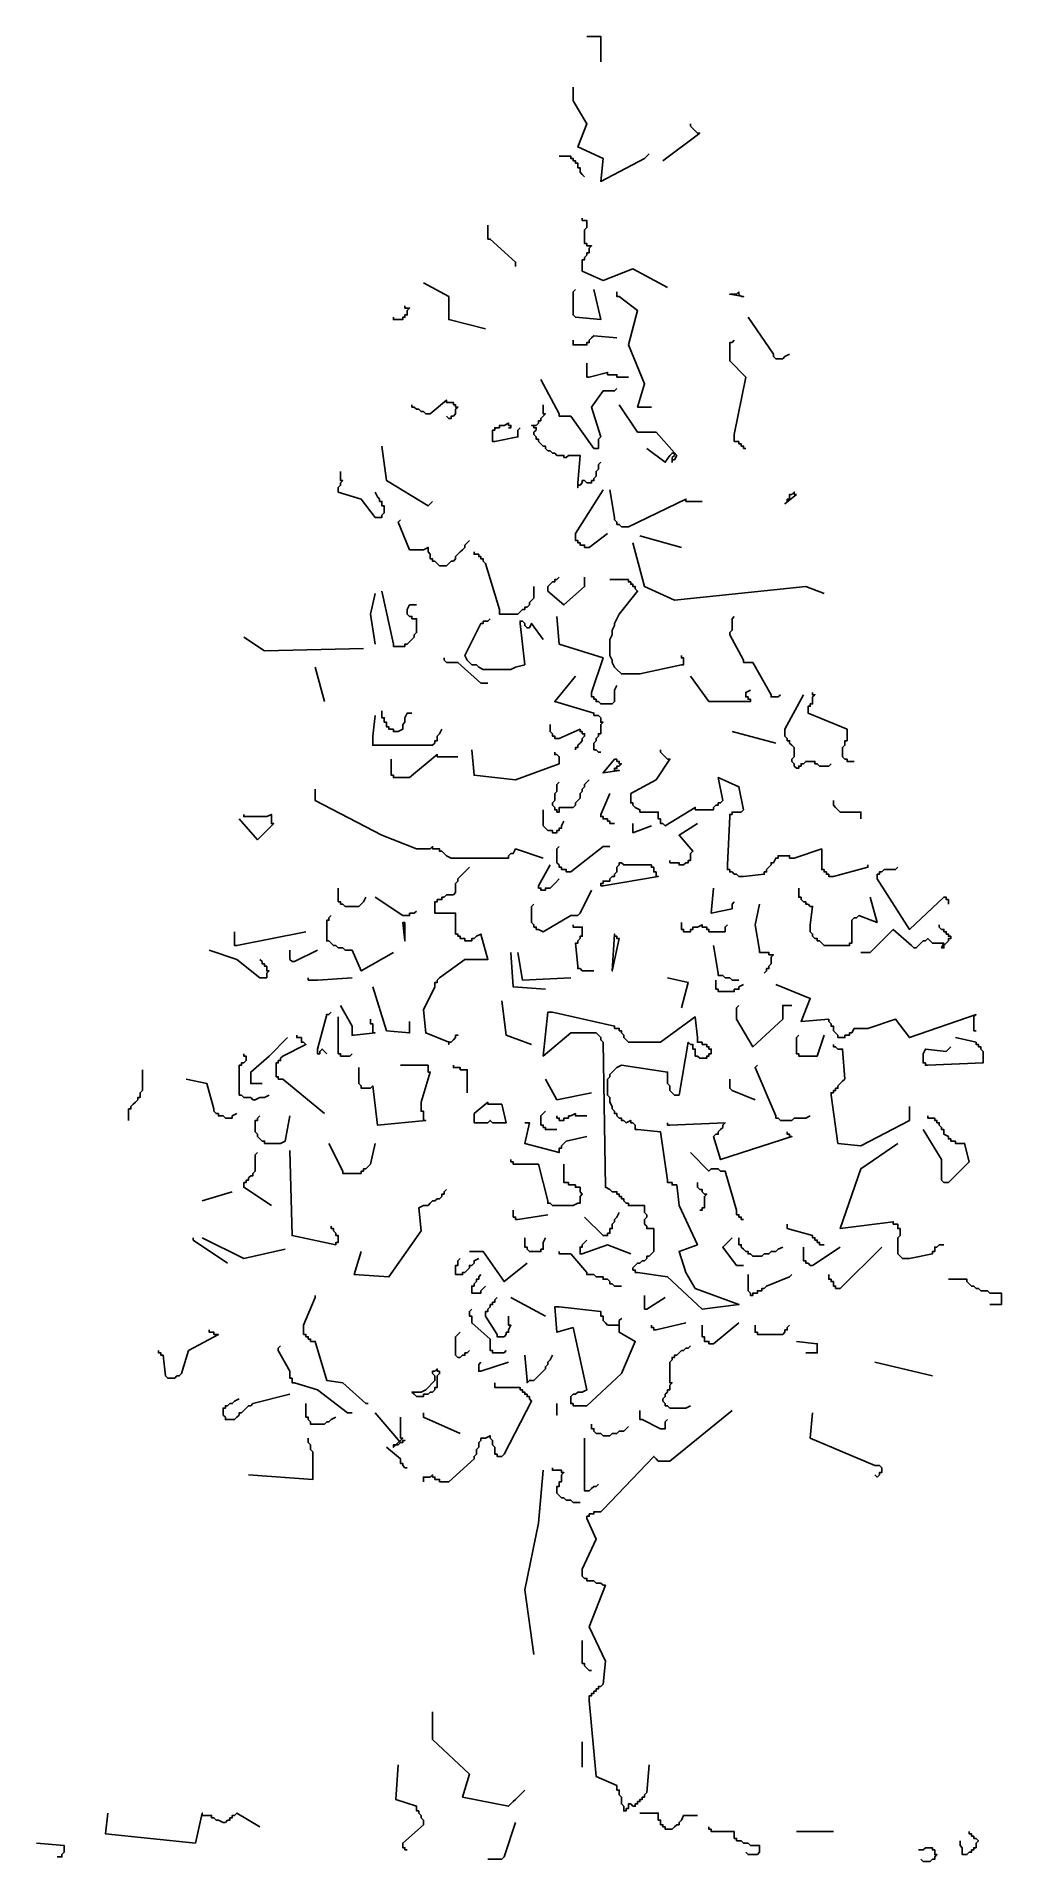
# Model space of a CAD drawing. Extents: x -19.8 to 22.1, y 0 to 79.3.
import ezdxf

# ---------------------------------------------------------------- set-up
doc = ezdxf.new("R2010")
doc.units = 0
doc.layers.get('0').update_dxf_attribs({"linetype": 'CONTINUOUS'})

msp = doc.modelspace()

# ---------------------------------------------------------------- linework, layer by layer
at = {"color": 0}
for points in [[(4.076, 79.316), (4.176, 79.316), (4.276, 79.316), (4.376, 79.316), (4.476, 79.316), (4.576, 79.316), (4.676, 79.316), (4.676, 78.216)], [(3.476, 77.116), (3.476, 77.016), (3.476, 76.916), (3.476, 76.816), (3.476, 76.716), (3.476, 76.616), (3.476, 76.516), (4.076, 75.516), (3.676, 74.516), (4.776, 74.016), (4.676, 73.016), (6.576, 74.016), (6.676, 74.116), (6.776, 74.216)], [(8.576, 75.516), (8.576, 75.416), (8.676, 75.316), (8.776, 75.216), (8.876, 75.116), (8.976, 75.116), (7.376, 73.916)], [(2.876, 74.116), (2.976, 74.116), (3.076, 74.116), (3.176, 74.116), (3.376, 74.116), (3.376, 74.016), (3.476, 74.016), (3.476, 73.916), (3.576, 73.916), (3.576, 73.816), (3.676, 73.816), (3.676, 73.716), (3.676, 73.616), (3.776, 73.616), (3.776, 73.516), (3.776, 73.416), (3.876, 73.316), (3.976, 73.216)], [(3.876, 71.416), (3.876, 71.316), (3.976, 71.316), (4.076, 71.316), (4.076, 71.216), (4.076, 71.116), (4.076, 71.016), (3.976, 70.916), (3.976, 70.816), (3.976, 70.716), (3.976, 70.616), (3.976, 70.516), (3.976, 70.416), (3.976, 70.316), (4.076, 70.316), (4.076, 70.216), (4.176, 70.216), (4.276, 70.216), (4.176, 70.116), (4.176, 70.016), (4.176, 69.916), (4.076, 69.916), (4.076, 69.816), (3.976, 69.716), (3.976, 69.616), (3.876, 69.616), (3.876, 69.516), (3.876, 69.416), (3.876, 69.316), (3.876, 69.216), (3.876, 69.116), (4.776, 68.716), (6.076, 69.216), (7.576, 68.416)], [(-0.224, 71.116), (-0.224, 71.016), (-0.224, 70.916), (-0.224, 70.816), (-0.224, 70.716), (-0.224, 70.616), (-0.224, 70.516), (-0.124, 70.516), (0.976, 69.516), (0.976, 69.416), (0.976, 69.316)], [(-3.024, 68.616), (-1.924, 68.016), (-1.924, 67.016), (-0.324, 66.616)], [(3.576, 68.316), (3.476, 68.216), (3.476, 68.116), (3.476, 68.016), (3.476, 67.916), (3.476, 67.816), (3.476, 67.716), (3.476, 67.616), (3.476, 67.516), (3.476, 67.416), (3.476, 67.316), (3.476, 67.216), (3.576, 67.116), (4.676, 67.016), (4.376, 68.316)], [(5.376, 68.216), (5.376, 68.116), (5.376, 68.016), (5.476, 68.016), (6.276, 67.416), (5.876, 65.916), (6.576, 64.216), (6.276, 63.216), (6.376, 63.216), (6.476, 63.216), (6.576, 63.216), (6.676, 63.216), (6.776, 63.216), (6.876, 63.216)], [(-3.824, 67.616), (-3.824, 67.516), (-3.724, 67.516), (-3.624, 67.516), (-3.724, 67.416), (-3.724, 67.316), (-3.724, 67.216), (-3.824, 67.216), (-3.824, 67.116), (-3.924, 67.116), (-3.924, 67.016), (-4.024, 67.016), (-4.124, 67.016), (-4.224, 67.016), (-4.324, 67.016), (-4.324, 67.116)], [(11.076, 67.116), (12.176, 65.516), (12.176, 65.416), (12.276, 65.316), (12.376, 65.316), (12.476, 65.316), (12.576, 65.316), (12.676, 65.416), (12.876, 65.516)], [(3.476, 66.116), (3.476, 66.016), (3.476, 65.916), (3.576, 65.916), (3.676, 65.916), (3.876, 65.916), (3.976, 65.916), (4.076, 65.916), (4.076, 66.016), (4.176, 66.016), (4.176, 66.116), (4.276, 66.216), (4.376, 66.316), (5.376, 66.216)], [(10.476, 66.116), (10.376, 66.016), (10.276, 66.016), (10.276, 65.916), (10.276, 65.816), (10.276, 65.716), (10.276, 65.616), (10.276, 65.516), (10.276, 65.416), (10.276, 65.316), (10.276, 65.216), (10.976, 64.516), (10.476, 62.016), (10.476, 61.916), (10.476, 61.816), (10.476, 61.716), (10.576, 61.716), (10.676, 61.716), (10.676, 61.616), (10.776, 61.616), (10.776, 61.516), (10.876, 61.516), (10.876, 61.416), (10.976, 61.416)], [(4.076, 65.116), (4.076, 65.016), (4.076, 64.916), (4.076, 64.816), (4.076, 64.716), (4.076, 64.616), (4.076, 64.516), (4.176, 64.516), (4.976, 64.716), (4.976, 64.616), (5.076, 64.616), (5.176, 64.616), (5.276, 64.616), (5.376, 64.616), (5.376, 64.516), (5.476, 64.516), (5.576, 64.516), (5.676, 64.516), (5.876, 64.516)], [(2.076, 64.416), (2.876, 62.916), (2.876, 62.816), (2.976, 62.816), (3.076, 62.816), (3.176, 62.816), (3.276, 62.816), (3.376, 62.816), (4.376, 61.416), (4.476, 61.416), (4.576, 61.416), (4.576, 61.516), (4.576, 61.616), (4.576, 61.716), (4.576, 61.816), (4.676, 61.916), (4.276, 63.216), (4.776, 63.916), (4.876, 63.916), (4.976, 63.916), (5.076, 63.916), (5.176, 63.916), (5.276, 63.916), (5.376, 64.016)], [(-3.524, 63.316), (-3.524, 63.216), (-3.424, 63.216), (-3.324, 63.116), (-3.224, 63.116), (-3.124, 63.016), (-3.024, 63.016), (-2.924, 62.916), (-2.724, 62.916), (-2.024, 63.516), (-2.024, 63.416), (-1.924, 63.416), (-1.824, 63.416), (-1.724, 63.416), (-1.724, 63.316), (-1.624, 63.316), (-1.624, 63.216), (-1.524, 63.216), (-1.624, 63.116), (-1.624, 63.016), (-1.624, 62.916), (-1.724, 62.816), (-1.824, 62.816), (-1.824, 62.716), (-1.924, 62.716), (-2.024, 62.816)], [(2.176, 63.316), (2.176, 63.216), (2.176, 63.116), (2.176, 63.016), (2.176, 62.916), (2.276, 62.916), (2.176, 62.816), (2.076, 62.716), (2.076, 62.616), (1.976, 62.616), (1.976, 62.516), (1.876, 62.416), (1.776, 62.416), (1.676, 62.416), (1.776, 62.416), (1.776, 62.316), (1.876, 62.316), (1.876, 62.216), (1.776, 62.116), (1.776, 62.016), (1.876, 61.916), (1.876, 61.816), (1.976, 61.816), (1.976, 61.716), (2.076, 61.616), (2.176, 61.516), (2.276, 61.516), (2.276, 61.416), (2.376, 61.316), (2.476, 61.316), (2.576, 61.216), (2.676, 61.216), (2.776, 61.116), (3.076, 61.116), (3.076, 61.016), (3.176, 61.016), (3.276, 61.116), (3.376, 61.116), (3.476, 61.116), (3.576, 61.116), (3.776, 61.116), (3.676, 59.916), (3.676, 59.816), (3.676, 59.716), (3.676, 59.816), (3.776, 59.816), (3.876, 59.916), (3.876, 60.016), (3.976, 60.016), (4.076, 59.916), (4.176, 59.916), (4.276, 59.916), (4.276, 60.016), (4.376, 60.016), (4.376, 60.116), (4.476, 60.216), (4.476, 60.316), (4.476, 60.416), (4.576, 60.516), (4.576, 60.616), (4.576, 60.716), (4.676, 60.816)], [(5.476, 63.316), (6.276, 62.116), (6.376, 62.116), (6.476, 62.116), (6.576, 62.116), (6.676, 62.116), (6.776, 62.116), (6.876, 62.116), (7.076, 62.116), (7.976, 61.116), (7.876, 60.916), (7.776, 60.916), (7.776, 60.816), (7.776, 60.916), (7.776, 61.016), (7.876, 61.116), (7.876, 61.216), (7.776, 61.216), (7.676, 61.116), (7.476, 60.816), (6.676, 61.416)], [(1.176, 62.316), (1.076, 62.216), (1.076, 62.116), (1.076, 62.016), (1.076, 61.916), (0.076, 61.716), (-0.024, 61.716), (-0.024, 61.816), (-0.024, 61.916), (-0.024, 62.016), (-0.024, 62.116), (-0.024, 62.216), (0.076, 62.216), (0.076, 62.316), (0.176, 62.316), (0.276, 62.316), (0.276, 62.416), (0.376, 62.416), (0.476, 62.416), (0.676, 62.516), (0.676, 62.416), (0.776, 62.416), (0.776, 62.316), (0.676, 62.316)], [(-4.824, 61.516), (-4.624, 60.016), (-2.824, 58.916), (-2.724, 59.016), (-2.624, 59.116)], [(-6.624, 60.416), (-6.624, 60.316), (-6.624, 60.216), (-6.624, 60.116), (-6.624, 60.016), (-6.524, 60.016), (-6.624, 59.916), (-6.624, 59.816), (-6.724, 59.716), (-6.724, 59.616), (-6.724, 59.516), (-5.724, 59.216), (-5.124, 58.416), (-5.024, 58.416), (-4.924, 58.416), (-4.824, 58.416), (-4.824, 58.516), (-4.724, 58.616), (-4.724, 58.716), (-4.724, 58.816), (-4.724, 58.916), (-4.824, 58.916), (-4.824, 59.016), (-4.824, 59.116), (-4.924, 59.116), (-4.924, 59.216), (-5.024, 59.316), (-5.124, 59.516)], [(4.776, 59.616), (3.576, 57.716), (3.576, 57.616), (3.576, 57.516), (3.576, 57.416), (3.676, 57.416), (3.676, 57.316), (3.776, 57.316), (3.776, 57.216), (3.876, 57.216), (3.976, 57.216), (3.976, 57.116), (4.176, 57.116), (4.976, 57.716)], [(5.076, 59.616), (5.276, 58.416), (5.276, 58.316), (5.376, 58.216), (5.376, 58.116), (5.476, 58.116), (5.576, 58.016), (5.676, 58.016), (5.876, 58.016), (8.376, 59.216), (8.376, 59.116), (8.476, 59.116), (8.576, 59.116), (8.676, 59.116), (8.776, 59.116), (8.876, 59.116), (9.076, 59.116)], [(-4.024, 58.316), (-4.124, 58.216), (-3.624, 57.016), (-3.524, 57.016), (-3.424, 57.016), (-3.324, 57.016), (-3.224, 57.016), (-3.124, 57.016), (-3.024, 57.016), (-2.824, 57.116), (-2.824, 57.016), (-2.824, 56.916), (-2.724, 56.816), (-2.724, 56.716), (-2.724, 56.616), (-2.624, 56.616), (-2.624, 56.516), (-2.524, 56.516), (-2.424, 56.416), (-2.324, 56.316), (-2.224, 56.316), (-2.124, 56.316), (-2.024, 56.316), (-1.924, 56.416), (-1.824, 56.516), (-1.724, 56.516), (-1.624, 56.616), (-1.624, 56.716), (-1.524, 56.816), (-1.424, 56.916), (-1.324, 57.016), (-1.224, 57.116), (-1.224, 57.216), (-1.024, 57.416)], [(6.076, 57.316), (6.576, 55.416), (7.876, 54.816), (13.576, 55.416), (14.376, 55.116)], [(6.376, 57.616), (8.176, 57.116)], [(-0.824, 56.916), (-0.824, 56.816), (-0.724, 56.816), (-0.624, 56.816), (-0.624, 56.716), (-0.524, 56.716), (-0.524, 56.616), (-0.424, 56.616), (-0.424, 56.516), (-0.324, 56.416), (0.276, 54.416), (0.276, 54.316), (0.276, 54.216), (0.376, 54.216), (0.476, 54.216), (0.676, 54.216), (0.776, 54.216), (0.876, 54.216), (0.976, 54.216), (1.076, 54.216), (1.176, 54.316), (1.276, 54.416), (1.376, 54.416), (1.376, 54.516), (1.476, 54.516), (1.576, 54.616), (1.576, 54.716), (1.776, 54.916), (1.776, 55.016), (1.776, 55.116), (1.776, 55.216), (1.776, 55.316), (1.776, 55.416)], [(2.876, 55.816), (2.776, 55.716), (2.676, 55.716), (2.676, 55.616), (2.576, 55.616), (2.476, 55.516), (2.376, 55.416), (2.376, 55.316), (2.376, 55.216), (3.076, 54.616), (3.976, 55.416), (3.976, 55.516), (3.976, 55.616), (3.976, 55.716), (3.976, 55.816)], [(5.076, 55.716), (5.176, 55.716), (5.276, 55.716), (5.376, 55.716), (5.476, 55.716), (5.576, 55.716), (5.676, 55.716), (5.876, 55.716), (5.876, 55.616), (5.976, 55.616), (5.976, 55.516), (6.076, 55.516), (6.076, 55.416), (6.176, 55.416), (6.176, 55.316), (6.276, 55.216), (5.476, 54.216), (5.376, 54.016), (5.276, 53.816), (5.276, 53.716), (5.176, 53.516), (5.176, 53.316), (5.076, 53.116), (5.076, 52.916), (5.076, 52.716), (5.076, 52.616), (5.076, 52.416), (5.176, 52.216), (5.176, 52.116), (5.276, 51.916), (5.376, 51.816), (5.576, 51.616), (6.376, 51.616), (8.176, 52.016), (8.276, 52.016), (8.276, 52.116), (8.276, 52.216), (8.276, 52.316), (8.176, 52.316), (8.176, 52.416)], [(-5.124, 55.116), (-5.324, 54.216), (-5.124, 52.916)], [(-4.824, 55.216), (-4.324, 52.916), (-4.324, 52.816), (-4.224, 52.816), (-4.124, 52.816), (-4.024, 52.816), (-3.924, 52.816), (-3.824, 52.816), (-3.824, 52.916), (-3.724, 52.916), (-3.624, 53.016), (-3.524, 53.116), (-3.424, 53.216), (-3.424, 53.316), (-3.324, 53.416), (-3.324, 53.516), (-3.324, 53.616), (-3.324, 53.716), (-3.324, 54.016), (-3.424, 54.016), (-3.524, 54.016), (-3.524, 54.116), (-3.624, 54.116), (-3.724, 54.216), (-3.724, 54.316), (-3.724, 54.416), (-3.624, 54.616), (-3.524, 54.616), (-3.424, 54.616), (-3.324, 54.616)], [(-0.124, 54.016), (-0.224, 53.916), (-0.324, 53.916), (-0.424, 53.916), (-0.424, 53.816), (-0.524, 53.816), (-1.224, 52.416), (-1.124, 52.216), (-1.024, 52.116), (-0.924, 52.016), (-0.724, 52.016), (-0.624, 51.916), (-0.424, 51.816), (-0.324, 51.816), (-0.124, 51.816), (0.076, 51.816), (0.176, 51.816), (0.376, 51.816), (0.576, 51.816), (0.776, 51.816), (0.976, 51.916), (1.376, 52.016), (1.176, 53.816), (1.176, 53.916), (1.276, 53.916), (1.376, 53.816), (1.376, 53.716), (1.476, 53.616), (1.576, 53.616), (1.676, 53.816), (2.176, 53.116)], [(2.776, 54.116), (2.876, 52.916), (4.776, 52.316), (4.276, 50.816), (4.276, 50.716), (4.276, 50.616), (4.376, 50.616), (4.376, 50.516), (4.476, 50.516), (4.476, 50.416), (4.576, 50.416), (4.676, 50.316), (4.776, 50.316), (4.876, 50.316), (4.976, 50.316), (5.076, 50.316), (5.176, 50.316), (5.276, 50.416), (5.276, 50.516), (5.276, 50.616), (5.276, 50.716), (5.276, 50.816), (5.276, 50.916), (5.376, 51.116)], [(10.476, 54.116), (10.376, 54.016), (10.376, 53.916), (10.376, 53.816), (10.376, 53.716), (10.376, 53.616), (10.376, 53.516), (10.276, 53.416), (10.276, 53.316), (10.876, 52.216), (10.876, 52.116), (10.976, 52.116), (11.076, 52.116), (11.176, 52.116), (11.276, 52.116), (12.076, 50.716), (12.076, 50.616), (12.176, 50.616), (12.276, 50.616), (12.376, 50.616), (12.476, 50.716)], [(-10.824, 53.216), (-9.924, 52.616), (-5.624, 52.716)], [(-7.724, 51.916), (-7.324, 50.416)], [(-2.124, 52.316), (-2.124, 52.216), (-2.024, 52.116), (-1.924, 52.116), (-1.824, 52.116), (-1.724, 52.116), (-1.624, 52.116), (-1.524, 52.116), (-0.524, 51.216), (-0.424, 51.216), (-0.324, 51.216), (-0.224, 51.216)], [(3.576, 51.516), (2.676, 50.416), (4.376, 49.916), (4.376, 49.816), (4.476, 49.816), (4.576, 49.816), (4.676, 49.716), (4.676, 49.616), (4.676, 49.516), (4.776, 49.516), (4.676, 49.416), (4.676, 49.316), (4.676, 49.216), (4.676, 49.116), (4.676, 49.016), (4.576, 49.016), (4.576, 48.916), (4.476, 48.816), (4.476, 48.716), (4.376, 48.616), (4.376, 48.516), (4.376, 48.416), (4.376, 48.316), (4.476, 48.316), (4.576, 48.216), (4.676, 48.216)], [(8.576, 51.516), (9.376, 50.416), (11.076, 50.416), (11.176, 50.416), (11.176, 50.516), (11.076, 50.516), (11.076, 50.616), (10.976, 50.616), (10.976, 50.716), (10.976, 50.816), (11.176, 50.916)], [(13.876, 50.816), (13.876, 50.716), (13.976, 50.716), (13.876, 50.616), (13.876, 50.516), (13.876, 50.416), (13.876, 50.316), (13.776, 50.316), (13.776, 50.216), (13.676, 50.216), (13.676, 50.116), (13.676, 50.016), (13.676, 49.916), (15.376, 49.216), (15.376, 49.116), (15.376, 49.016), (15.376, 48.916), (15.376, 48.816), (15.376, 48.716), (15.276, 48.716), (15.276, 48.616), (15.276, 48.516), (15.176, 48.416), (15.176, 48.316), (15.176, 48.216), (15.176, 48.116), (15.176, 48.016), (15.276, 47.916), (15.376, 47.916), (15.376, 47.816), (15.476, 47.816), (15.676, 47.816)], [(-4.824, 50.016), (-4.824, 49.916), (-4.824, 49.816), (-4.824, 49.716), (-4.724, 49.716), (-4.724, 49.616), (-4.724, 49.516), (-4.624, 49.516), (-4.624, 49.416), (-4.624, 49.316), (-4.524, 49.316), (-4.524, 49.216), (-4.424, 49.216), (-4.324, 49.216), (-4.324, 49.116), (-4.224, 49.116), (-4.124, 49.116), (-3.924, 49.216), (-3.924, 49.316), (-3.924, 49.416), (-3.824, 49.516), (-3.824, 49.616), (-3.824, 49.716), (-3.724, 49.916), (-3.624, 49.916), (-3.524, 49.916)], [(13.476, 50.716), (12.676, 49.216), (12.676, 49.116), (12.676, 49.016), (12.676, 48.916), (12.776, 48.816), (12.776, 48.716), (12.876, 48.716), (12.876, 48.616), (12.976, 48.516), (13.076, 48.416), (13.076, 48.316), (13.076, 48.216), (13.076, 48.116), (13.076, 48.016), (12.976, 47.916), (12.976, 47.816), (13.076, 47.716), (13.076, 47.616), (13.176, 47.516), (13.276, 47.516), (13.276, 47.616), (13.376, 47.616), (13.376, 47.716), (13.476, 47.716), (13.576, 47.816), (13.676, 47.816), (13.776, 47.816), (13.876, 47.816), (13.976, 47.816), (13.976, 47.716), (14.076, 47.716), (14.176, 47.616), (14.376, 47.616), (14.476, 47.616), (14.576, 47.616), (14.676, 47.716)], [(-5.124, 49.816), (-5.224, 48.916), (-5.224, 48.816), (-5.224, 48.716), (-5.224, 48.616), (-5.224, 48.516), (-5.124, 48.516), (-2.624, 48.516), (-2.524, 48.616), (-2.524, 48.716), (-2.424, 48.716), (-2.424, 48.816), (-2.424, 48.916), (-2.324, 49.016), (-2.224, 49.216)], [(2.476, 49.416), (2.476, 49.316), (2.476, 49.216), (2.476, 49.116), (2.576, 49.016), (2.576, 48.916), (2.676, 48.916), (2.676, 48.816), (2.876, 48.816), (3.776, 49.216), (3.776, 49.116), (3.876, 49.116), (3.876, 49.016), (3.976, 49.016), (3.976, 48.916), (3.876, 48.816), (3.876, 48.716), (3.776, 48.616), (3.676, 48.516), (3.676, 48.416), (3.576, 48.416), (3.576, 48.316)], [(10.376, 49.116), (12.276, 48.616)], [(-4.424, 47.916), (-4.424, 47.816), (-4.424, 47.716), (-4.424, 47.616), (-4.424, 47.516), (-4.424, 47.416), (-4.424, 47.316), (-4.424, 47.216), (-4.324, 47.216), (-4.324, 47.116), (-4.224, 47.116), (-4.024, 47.116), (-3.924, 47.116), (-3.824, 47.116), (-3.724, 47.116), (-3.624, 47.116), (-2.424, 48.116), (-2.424, 48.016), (-2.324, 48.016), (-2.224, 48.016), (-2.124, 48.016), (-2.024, 48.016), (-1.924, 48.016), (-1.824, 48.016), (-1.724, 48.016), (-1.524, 48.016)], [(-0.924, 48.316), (-0.824, 47.216), (0.976, 47.016), (2.876, 47.716), (2.876, 47.816), (2.876, 47.916), (2.876, 48.016), (2.776, 48.116), (2.676, 48.116), (2.676, 48.216)], [(7.276, 48.316), (7.276, 48.216), (7.376, 48.116), (7.476, 48.016), (7.576, 47.916), (7.676, 47.916), (7.076, 47.016), (5.976, 46.416), (5.976, 46.316), (5.976, 46.216), (5.976, 46.116), (5.976, 46.016), (6.076, 46.016), (6.076, 45.916), (6.176, 45.816), (6.376, 45.716), (6.376, 45.616), (6.476, 45.616), (6.576, 45.616), (6.676, 45.616), (6.776, 45.616), (6.876, 45.616), (6.976, 45.616), (7.176, 45.616), (7.176, 45.516), (7.176, 45.416), (7.176, 45.316), (7.276, 45.316), (7.276, 45.216), (7.276, 45.116), (7.376, 45.116), (7.476, 45.016), (8.776, 45.816), (8.776, 45.716), (8.876, 45.716), (8.976, 45.716), (9.076, 45.716), (9.176, 45.716), (9.276, 45.716), (9.376, 45.716), (9.576, 45.716), (9.576, 45.816), (9.676, 45.916), (9.776, 45.916), (9.776, 46.016), (9.876, 46.016), (9.976, 46.116), (9.776, 47.116), (10.676, 46.716), (10.876, 45.716), (10.776, 45.616), (10.676, 45.616), (10.576, 45.616), (10.476, 45.616), (10.376, 45.616), (10.376, 45.516), (10.276, 45.516), (10.276, 45.416), (10.176, 43.316), (10.176, 43.216), (10.176, 43.116), (10.276, 43.116), (10.276, 43.016), (10.376, 43.016), (10.476, 42.916), (10.576, 42.916), (10.676, 42.816), (10.876, 42.816), (11.776, 42.916), (11.776, 43.016), (11.876, 43.016), (11.876, 43.116), (11.976, 43.216), (12.076, 43.316), (12.076, 43.416), (12.176, 43.416), (12.276, 43.616), (12.376, 43.616), (12.376, 43.716), (12.476, 43.716), (12.576, 43.716), (12.676, 43.716), (12.776, 43.716), (12.876, 43.716), (12.876, 43.616), (12.976, 43.616), (13.076, 43.616), (14.276, 44.016), (14.276, 43.216), (14.276, 43.116), (14.376, 43.116), (14.376, 43.016), (14.476, 43.016), (14.476, 42.916), (14.576, 42.916), (14.576, 42.816), (14.676, 42.816), (14.776, 42.816), (16.276, 43.216), (16.276, 43.316)], [(2.876, 46.916), (2.776, 46.816), (2.776, 46.716), (2.776, 46.616), (2.776, 46.516), (2.676, 46.416), (2.676, 46.316), (2.676, 46.216), (2.676, 46.116), (2.576, 46.016), (2.576, 45.916), (2.676, 45.816), (2.676, 45.716), (2.776, 45.716), (2.776, 45.616), (2.876, 45.616), (2.876, 45.816), (2.976, 45.816), (3.076, 45.816), (3.176, 45.816), (3.376, 45.816), (3.476, 45.816), (3.576, 45.916), (3.576, 46.016), (3.676, 46.116), (3.776, 46.216), (3.776, 46.316), (3.776, 46.416), (3.876, 46.516), (3.876, 46.616), (3.976, 46.716), (3.976, 46.816), (4.176, 47.016)], [(-7.724, 46.616), (-7.724, 46.516), (-7.724, 46.416), (-7.724, 46.316), (-7.724, 46.216), (-7.724, 46.116), (-4.824, 44.616), (-3.324, 44.016), (-3.224, 44.016), (-3.124, 44.016), (-3.024, 44.016), (-2.924, 44.016), (-2.824, 44.016), (-2.724, 44.016), (-2.624, 44.116), (-2.624, 44.016), (-2.524, 44.016), (-2.424, 44.016), (-2.324, 44.016), (-2.324, 43.916), (-2.224, 43.916), (-2.124, 43.816), (-2.024, 43.716), (-1.824, 43.616), (0.376, 43.616), (0.476, 43.616), (0.576, 43.616), (0.676, 43.616), (0.676, 43.716), (0.776, 43.816), (0.876, 43.816), (0.976, 44.016), (2.176, 43.616)], [(5.076, 46.416), (4.676, 45.516), (4.676, 45.416), (4.776, 45.416), (4.776, 45.316), (4.876, 45.316), (4.976, 45.316), (4.976, 45.216), (5.076, 45.216), (5.076, 45.116), (5.176, 45.116), (5.276, 45.116)], [(14.776, 46.116), (14.776, 46.016), (14.776, 45.916), (14.876, 45.816), (14.976, 45.716), (15.076, 45.616), (15.276, 45.616), (15.376, 45.616), (15.476, 45.616), (15.576, 45.616), (15.676, 45.616), (15.776, 45.616), (15.876, 45.616), (15.976, 45.616), (15.976, 45.516), (15.976, 45.416), (15.976, 45.316)], [(-10.824, 45.516), (-10.824, 45.416), (-10.724, 45.416), (-10.624, 45.416), (-10.524, 45.416), (-10.324, 45.416), (-10.224, 45.416), (-10.124, 45.416), (-10.024, 45.416), (-9.924, 45.416), (-9.824, 45.416), (-9.624, 45.516), (-9.624, 45.416), (-9.624, 45.316), (-9.624, 45.216), (-9.624, 45.116), (-9.524, 45.116), (-10.224, 44.416), (-11.024, 45.316)], [(2.176, 45.716), (2.176, 45.616), (2.176, 45.516), (2.176, 45.416), (2.176, 45.316), (2.176, 45.216), (2.176, 45.116), (2.176, 45.016), (2.276, 44.916), (2.376, 44.816), (2.576, 44.816), (2.576, 44.716), (2.676, 44.716), (2.776, 44.716), (2.776, 44.816), (2.876, 44.816), (2.876, 44.916), (2.976, 44.916), (2.976, 45.016), (3.076, 45.216)], [(6.076, 45.116), (6.076, 45.016), (6.076, 44.916), (6.076, 44.816), (6.076, 44.716), (6.876, 45.016)], [(8.876, 45.116), (8.076, 44.616), (8.676, 43.916), (8.576, 43.816), (8.576, 43.716), (8.576, 43.616), (8.576, 43.516), (8.476, 43.516), (8.476, 43.416), (8.376, 43.416), (8.276, 43.316), (8.176, 43.316), (8.076, 43.316), (8.076, 43.416), (7.976, 43.416), (7.876, 43.416), (7.776, 43.416), (7.676, 43.416), (7.676, 43.516)], [(2.876, 44.116), (2.776, 44.016), (2.776, 43.916), (2.776, 43.816), (2.776, 43.716), (2.776, 43.616), (2.776, 43.516), (2.776, 43.416), (2.876, 43.316), (2.876, 43.216), (2.976, 43.216), (2.976, 43.116), (3.076, 43.116), (3.176, 43.116), (3.176, 43.016), (3.376, 43.016), (4.776, 44.116), (4.876, 44.116), (4.976, 44.116), (5.076, 44.116)], [(-1.024, 43.216), (-1.124, 43.116), (-1.224, 43.016), (-1.324, 42.916), (-1.424, 42.816), (-1.524, 42.716), (-1.524, 42.616), (-1.624, 42.516), (-1.624, 42.416), (-1.624, 42.316), (-1.624, 42.116), (-1.724, 42.016), (-1.824, 42.016), (-1.924, 42.016), (-2.024, 42.016), (-2.124, 41.916), (-2.224, 41.916), (-2.224, 41.816), (-2.324, 41.816), (-2.424, 41.816), (-2.424, 41.716), (-2.524, 41.716), (-2.524, 41.616), (-2.524, 41.516), (-2.524, 41.416), (-2.524, 41.316), (-2.524, 41.216), (-2.424, 41.216), (-2.324, 41.216), (-2.224, 41.216), (-2.124, 41.216), (-2.024, 41.216), (-1.924, 41.216), (-1.824, 41.216), (-1.624, 41.216), (-1.624, 41.116), (-1.624, 41.016), (-1.624, 40.916), (-1.624, 40.816), (-1.624, 40.716), (-1.624, 40.616), (-1.624, 40.516), (-1.624, 40.416), (-1.624, 40.316), (-1.524, 40.316), (-1.524, 40.216), (-1.424, 40.216), (-1.424, 40.116), (-1.324, 40.116), (-1.224, 40.116), (-1.224, 40.016), (-1.124, 40.016), (-1.024, 40.016), (-0.924, 40.016), (-0.924, 40.116), (-0.824, 40.116), (-0.724, 40.216), (-0.524, 40.316), (-0.224, 39.216), (-1.224, 39.216), (-2.324, 38.416), (-2.424, 38.316), (-2.424, 38.216), (-2.524, 38.216), (-2.524, 38.116), (-2.524, 38.016), (-3.024, 37.016), (-2.924, 36.016), (-1.924, 35.616), (-1.924, 35.516), (-1.924, 35.616), (-1.824, 35.616), (-1.724, 35.716), (-1.624, 35.816), (-1.624, 35.916), (-1.524, 35.916), (-1.624, 35.916)], [(2.476, 43.316), (1.976, 42.416), (1.976, 42.316), (2.076, 42.316), (2.076, 42.216), (2.176, 42.216), (2.276, 42.216), (2.276, 42.316), (2.376, 42.316), (2.476, 42.316), (2.576, 42.416), (2.676, 42.516), (2.876, 42.716)], [(17.576, 43.216), (17.476, 43.116), (17.376, 43.116), (17.276, 43.116), (17.176, 43.116), (17.076, 43.116), (16.976, 43.116), (16.876, 43.016), (16.776, 43.016), (16.776, 42.916), (16.676, 42.916), (16.676, 42.816), (16.676, 42.716), (18.076, 40.516), (19.576, 41.916), (19.676, 41.916), (19.676, 41.816), (19.776, 41.816), (19.776, 41.716), (19.776, 41.616)], [(-6.724, 42.316), (-6.724, 42.216), (-6.724, 42.116), (-6.724, 42.016), (-6.724, 41.916), (-6.724, 41.816), (-6.724, 41.716), (-6.624, 41.716), (-6.624, 41.616), (-6.524, 41.616), (-6.424, 41.516), (-6.324, 41.516), (-6.224, 41.516), (-6.124, 41.516), (-6.024, 41.516), (-5.924, 41.516), (-5.824, 41.516), (-5.724, 41.616), (-5.624, 41.716), (-5.524, 41.916)], [(1.776, 41.616), (1.676, 41.516), (1.676, 41.416), (1.676, 41.316), (1.676, 41.216), (1.676, 41.116), (1.676, 41.016), (1.676, 40.916), (1.676, 40.816), (1.776, 40.716), (1.776, 40.616), (1.876, 40.616), (1.876, 40.516), (1.976, 40.516), (2.176, 40.416), (3.376, 41.116), (3.476, 41.116), (3.576, 41.116), (3.676, 41.116), (3.776, 41.216), (4.276, 42.216)], [(9.576, 42.316), (9.476, 41.216), (10.376, 41.416), (10.376, 41.516), (10.376, 41.616), (10.476, 41.716)], [(13.276, 42.316), (13.276, 42.216), (13.276, 42.116), (13.276, 42.016), (13.276, 41.916), (13.376, 41.916), (13.376, 41.816), (13.476, 41.716), (13.576, 41.716), (13.576, 41.616), (13.676, 41.616), (13.776, 41.516), (13.876, 41.516), (13.776, 40.716), (13.776, 40.616), (13.776, 40.516), (13.776, 40.416), (13.876, 40.316), (13.876, 40.216), (13.976, 40.116), (14.076, 40.116), (14.076, 40.016), (14.176, 40.016), (14.276, 39.916), (14.376, 39.816), (14.576, 39.816), (14.676, 39.816), (14.776, 39.816), (14.876, 39.816), (14.976, 39.816), (15.076, 39.816), (15.176, 39.816), (15.276, 39.816), (15.376, 39.816), (15.476, 39.816), (15.476, 39.916), (15.576, 39.916), (15.576, 40.016), (15.576, 40.116), (15.576, 40.216), (15.576, 40.316), (15.576, 40.416), (15.576, 40.516), (15.576, 40.716), (15.576, 40.816), (15.576, 40.916), (15.676, 41.016), (15.776, 41.016), (15.876, 41.116), (16.676, 40.816), (16.376, 41.916)], [(-5.124, 41.916), (-3.924, 41.116), (-3.824, 41.116), (-3.724, 41.116), (-3.624, 41.116), (-3.624, 41.216), (-3.524, 41.216), (-3.424, 41.216), (-3.324, 41.316)], [(11.576, 41.616), (11.376, 40.716), (11.576, 39.616), (11.576, 39.516), (11.676, 39.516), (11.776, 39.516), (11.876, 39.516), (11.976, 39.516), (11.976, 39.416), (12.076, 39.416), (12.176, 39.416), (12.076, 39.316), (12.076, 39.216), (12.076, 39.116), (12.076, 39.016), (11.976, 38.916), (11.976, 38.816), (11.876, 38.816), (11.876, 38.716), (11.776, 38.616)], [(-7.024, 41.116), (-7.124, 41.016), (-7.124, 40.916), (-7.224, 40.916), (-7.224, 40.816), (-7.224, 40.716), (-7.224, 40.616), (-7.224, 40.516), (-7.224, 40.416), (-7.224, 40.316), (-7.224, 40.216), (-7.224, 40.116), (-7.224, 40.016), (-7.124, 40.016), (-7.024, 39.916), (-6.924, 39.816), (-6.824, 39.816), (-6.724, 39.716), (-6.624, 39.716), (-6.524, 39.716), (-6.424, 39.616), (-6.324, 39.616), (-6.124, 39.616), (-5.724, 38.716), (-4.324, 39.516)], [(3.476, 40.716), (3.476, 40.616), (3.576, 40.616), (3.676, 40.616), (3.776, 40.616), (3.876, 40.616), (3.876, 40.516), (3.876, 40.416), (3.876, 40.316), (3.876, 40.216), (3.776, 40.216), (3.776, 40.116), (3.676, 40.016), (3.676, 39.916), (3.576, 39.916), (3.676, 38.916), (3.676, 38.816), (3.776, 38.816), (3.876, 38.716), (3.976, 38.716), (4.076, 38.716), (4.176, 38.716), (4.376, 38.716)], [(8.176, 40.816), (8.176, 40.716), (8.176, 40.616), (8.176, 40.516), (8.276, 40.516), (8.276, 40.416), (8.376, 40.416), (8.476, 40.416), (8.576, 40.416), (8.576, 40.516), (8.676, 40.516), (8.676, 40.616), (8.776, 40.616), (8.876, 40.616), (9.076, 40.716), (9.076, 40.616), (9.176, 40.616), (9.276, 40.616), (9.276, 40.516), (9.376, 40.516), (9.376, 40.416), (9.476, 40.416), (9.576, 40.416), (9.776, 40.416), (9.876, 40.416), (9.976, 40.416), (10.076, 40.416), (10.076, 40.516), (10.076, 40.616), (10.176, 40.716)], [(19.376, 40.716), (19.376, 40.616), (19.476, 40.516), (19.576, 40.516), (19.576, 40.416), (19.676, 40.416), (19.676, 40.316), (19.776, 40.316), (19.776, 40.216), (19.876, 40.216), (19.876, 40.116), (19.776, 40.116), (19.776, 40.016), (19.676, 39.916), (19.576, 39.816), (19.576, 39.716), (19.476, 39.716), (19.576, 39.916), (19.476, 39.916), (19.376, 39.916), (19.276, 39.916), (19.176, 39.916), (19.076, 39.916), (18.976, 40.016), (18.876, 40.116), (18.776, 40.016), (18.676, 40.016), (18.576, 39.916), (18.476, 39.816), (18.376, 39.716), (18.276, 39.716), (18.176, 39.816), (17.376, 40.516), (16.376, 39.516), (16.276, 39.516), (16.176, 39.516), (16.076, 39.516), (15.976, 39.516)], [(-11.224, 40.416), (-11.224, 40.316), (-11.224, 40.216), (-11.224, 40.116), (-11.224, 40.016), (-11.224, 39.916), (-11.224, 39.816), (-11.124, 39.816), (-8.124, 40.416)], [(9.576, 39.816), (9.776, 38.616), (9.776, 38.516), (9.876, 38.516), (9.976, 38.516), (10.076, 38.416), (10.176, 38.416), (10.276, 38.416), (10.376, 38.316), (10.476, 38.316), (10.676, 38.316)], [(-12.324, 39.616), (-11.124, 39.216), (-10.124, 38.416), (-10.024, 38.416), (-9.924, 38.416), (-9.824, 38.416), (-9.824, 38.516), (-9.824, 38.616), (-9.724, 38.716), (-9.824, 38.716), (-9.824, 38.816), (-9.824, 38.916), (-9.924, 38.916), (-9.924, 39.016), (-10.024, 39.016), (-10.024, 39.116), (-10.124, 39.216)], [(-8.824, 39.616), (-8.824, 39.516), (-8.824, 39.416), (-8.824, 39.316), (-8.824, 39.216), (-8.724, 39.116), (-8.624, 39.116), (-7.624, 39.616)], [(0.776, 39.516), (0.876, 38.016), (2.276, 37.916)], [(1.076, 39.516), (1.276, 38.316), (3.376, 38.416)], [(-8.024, 38.416), (-8.024, 38.316), (-7.924, 38.316), (-7.824, 38.316), (-7.724, 38.316), (-7.624, 38.316), (-6.124, 38.416)], [(7.576, 38.416), (8.476, 38.216), (8.176, 37.116)], [(9.676, 38.316), (9.676, 38.216), (9.676, 38.116), (9.676, 38.016), (9.676, 37.916), (9.776, 37.916), (9.776, 37.816), (9.876, 37.816), (9.976, 37.816), (10.076, 37.816), (10.176, 37.816), (10.276, 37.816), (10.376, 37.816), (10.476, 37.816), (10.476, 37.916), (10.576, 37.916), (10.676, 37.916), (10.676, 38.016), (10.876, 38.116)], [(12.276, 38.116), (13.776, 37.516), (13.376, 36.516), (14.576, 36.616), (14.576, 36.516), (14.676, 36.416), (14.676, 36.316), (14.776, 36.316), (14.776, 36.216), (14.776, 36.116), (14.876, 36.016), (14.976, 35.916), (14.976, 35.816), (15.076, 35.816), (15.176, 35.816), (15.276, 35.816), (15.276, 35.916), (15.376, 35.916), (15.476, 35.916), (15.476, 36.016), (15.576, 36.016), (15.676, 36.216), (15.776, 36.216), (15.876, 36.216), (15.976, 36.216), (16.076, 36.216), (16.176, 36.216), (16.276, 36.216), (17.476, 36.616), (18.076, 35.816), (20.976, 36.816), (20.876, 36.716), (20.876, 36.616), (20.876, 36.516), (20.876, 36.416), (20.876, 36.316), (20.876, 36.216), (20.876, 36.116), (20.976, 36.116)], [(-5.224, 38.016), (-4.624, 36.116), (-3.624, 36.016), (-3.624, 36.116), (-3.624, 36.216), (-3.624, 36.316), (-3.624, 36.416), (-3.624, 36.516)], [(0.376, 37.416), (0.576, 35.916), (1.676, 35.516)], [(-7.024, 36.916), (-7.124, 36.816), (-7.224, 36.816), (-7.624, 35.316), (-7.624, 35.216), (-7.624, 35.116), (-7.524, 35.116), (-7.524, 35.216), (-7.424, 35.316), (-7.324, 35.216), (-7.224, 35.116)], [(-6.724, 36.716), (-6.724, 35.216), (-6.724, 35.116), (-6.624, 35.116), (-6.624, 35.016), (-6.524, 35.016), (-6.424, 35.016), (-6.324, 35.016), (-6.224, 35.016), (-6.124, 35.116)], [(-6.624, 37.216), (-6.124, 36.316), (-6.124, 36.216), (-6.124, 36.116), (-6.124, 36.016), (-6.124, 35.916), (-6.024, 35.916), (-5.124, 36.016), (-5.224, 36.016), (-5.224, 36.116), (-5.224, 36.216), (-5.224, 36.316), (-5.224, 36.416), (-5.324, 36.416), (-5.324, 36.516), (-5.324, 36.616)], [(10.676, 37.216), (10.576, 37.116), (10.576, 37.016), (10.576, 36.916), (10.576, 36.816), (10.576, 36.716), (10.576, 36.616), (11.276, 35.416), (12.576, 36.616), (12.576, 36.716), (12.576, 36.816), (12.576, 36.916), (12.576, 37.016), (12.576, 37.116), (12.576, 37.216), (12.676, 37.216), (12.776, 37.216), (12.876, 37.216), (12.976, 37.216)], [(-8.924, 35.816), (-9.724, 35.016), (-10.524, 34.316), (-10.524, 34.216), (-10.524, 34.116), (-10.524, 34.016), (-10.524, 33.916), (-10.524, 33.816), (-10.424, 33.816), (-10.324, 33.816), (-10.224, 33.816), (-10.124, 33.816), (-10.024, 33.816)], [(-8.524, 35.916), (-8.524, 35.816), (-8.424, 35.816), (-8.324, 35.816), (-8.324, 35.716), (-8.324, 35.616), (-8.224, 35.616), (-8.124, 35.516), (-9.124, 35.016), (-9.224, 34.916), (-9.224, 34.816), (-9.324, 34.816), (-9.324, 34.716), (-9.424, 34.716), (-9.424, 34.616), (-9.424, 34.516), (-9.424, 34.416), (-9.424, 34.316), (-9.424, 34.216), (-9.424, 34.116), (-9.324, 34.116), (-9.324, 34.016), (-9.224, 34.016), (-9.124, 34.016), (-7.324, 32.516)], [(13.276, 35.916), (13.176, 35.816), (13.176, 35.716), (13.176, 35.616), (13.176, 35.516), (13.176, 35.416), (13.176, 35.316), (13.176, 35.216), (13.176, 35.116), (13.276, 35.116), (13.276, 35.016), (13.376, 35.016), (13.476, 35.016), (13.576, 35.016), (13.676, 35.016), (13.776, 35.016), (13.876, 35.016), (13.976, 35.016), (14.076, 35.016), (14.376, 35.916)], [(20.076, 35.816), (20.976, 35.616), (20.976, 35.516), (21.076, 35.516), (21.076, 35.416), (21.176, 35.416), (21.176, 35.316), (21.276, 35.216), (21.276, 35.116), (21.276, 35.016), (21.276, 34.916), (21.276, 34.816), (21.276, 34.716), (18.876, 34.616), (18.776, 34.616), (18.776, 34.716), (18.676, 34.716), (18.676, 34.816), (18.676, 34.916), (18.676, 35.016), (18.676, 35.116), (18.776, 35.316), (19.676, 35.216), (19.776, 35.316), (19.876, 35.416)], [(-10.824, 35.116), (-10.824, 35.016), (-10.724, 35.016), (-10.724, 34.916), (-10.724, 34.816), (-10.824, 34.716), (-10.924, 34.716), (-10.924, 34.616), (-11.024, 34.616), (-11.024, 33.516), (-11.024, 33.416), (-11.024, 33.316), (-10.924, 33.316), (-10.824, 33.216), (-10.724, 33.216), (-10.624, 33.216), (-10.524, 33.216), (-10.424, 33.116), (-10.324, 33.116), (-10.124, 33.216), (-10.024, 33.216), (-9.924, 33.216), (-9.724, 33.316)], [(14.776, 35.516), (14.776, 35.416), (14.876, 35.416), (14.976, 35.316), (15.076, 35.316), (15.176, 35.316), (15.276, 34.016), (15.176, 33.916), (15.076, 33.816), (14.976, 33.716), (14.976, 33.616), (14.876, 33.616), (14.876, 33.516), (14.776, 33.516), (14.776, 33.416), (14.676, 33.416), (14.676, 33.316), (14.976, 31.216), (15.976, 31.116), (18.076, 32.216), (18.076, 32.316), (18.076, 32.416), (18.076, 32.516), (18.076, 32.616), (18.076, 32.716), (18.076, 32.816)], [(-15.224, 34.416), (-15.224, 33.516), (-15.324, 33.416), (-15.324, 33.316), (-15.324, 33.216), (-15.424, 33.216), (-15.424, 33.116), (-15.524, 33.016), (-15.624, 32.916), (-15.724, 32.816), (-15.724, 32.716), (-15.824, 32.716), (-15.824, 32.616), (-15.824, 32.516), (-15.824, 32.416), (-15.824, 32.316), (-15.824, 32.216)], [(-5.824, 34.516), (-5.824, 34.416), (-5.824, 34.316), (-5.824, 34.216), (-5.824, 34.116), (-5.824, 34.016), (-5.824, 33.916), (-5.824, 33.816), (-5.724, 33.716), (-5.724, 33.616), (-5.624, 33.616), (-5.524, 33.616), (-5.424, 33.616), (-5.324, 33.616), (-5.224, 33.716), (-5.024, 32.016), (-2.924, 32.216), (-3.024, 32.216), (-3.024, 32.316), (-3.024, 32.416), (-3.024, 32.516), (-3.024, 32.616), (-3.124, 32.616), (-3.124, 32.716), (-3.124, 32.816), (-3.124, 33.016), (-2.724, 34.316), (-2.824, 34.316), (-2.824, 34.416), (-2.824, 34.516), (-2.824, 34.616), (-4.024, 34.616)], [(-1.724, 34.616), (-1.724, 34.516), (-1.624, 34.516), (-1.524, 34.516), (-1.424, 34.516), (-1.424, 34.416), (-1.324, 34.416), (-1.224, 34.416), (-1.124, 34.416), (-1.124, 34.316), (-1.124, 34.216), (-1.124, 34.116), (-1.124, 34.016), (-1.124, 33.916), (-1.124, 33.816), (-1.124, 33.716), (-1.124, 33.616), (-1.124, 33.516), (-1.124, 33.416)], [(11.476, 34.616), (11.376, 34.516), (12.276, 32.416), (12.276, 32.316), (12.376, 32.316), (12.476, 32.216), (12.576, 32.216), (12.676, 32.216), (12.776, 32.216), (12.876, 32.216), (12.976, 32.216), (13.076, 32.316), (13.176, 32.316), (13.276, 32.316), (13.376, 32.316), (13.476, 32.316), (13.576, 32.316), (13.776, 32.416)], [(-13.324, 34.016), (-12.424, 33.816), (-12.124, 32.716), (-12.124, 32.616), (-12.024, 32.516), (-11.924, 32.516), (-11.924, 32.416), (-11.824, 32.416), (-11.724, 32.416), (-11.624, 32.316), (-11.524, 32.316), (-11.424, 32.316), (-11.324, 32.316), (-11.324, 32.416), (-11.124, 32.516)], [(2.276, 34.016), (2.776, 33.116), (4.276, 33.416)], [(10.276, 34.016), (10.276, 33.916), (10.276, 33.816), (10.276, 33.716), (10.276, 33.616), (10.376, 33.516), (11.376, 33.116)], [(2.276, 32.616), (2.176, 32.516), (2.076, 32.416), (2.076, 32.316), (2.076, 32.216), (2.076, 32.116), (2.076, 32.016), (2.176, 32.016), (2.176, 31.916), (2.276, 31.916), (2.276, 31.816), (2.376, 31.816), (2.476, 31.816), (2.576, 31.816), (2.676, 31.816), (2.776, 31.816)], [(2.776, 32.416), (2.776, 32.316), (2.876, 32.316), (2.876, 32.216), (2.976, 32.216), (3.076, 32.216), (3.076, 32.316), (3.176, 32.316), (3.276, 32.316), (3.276, 32.416), (3.376, 32.416), (3.576, 32.516), (3.576, 32.416), (3.676, 32.416), (3.776, 32.416), (3.876, 32.416), (3.976, 32.416), (4.076, 32.416)], [(-10.124, 32.416), (-10.224, 32.316), (-10.224, 32.216), (-10.324, 32.216), (-10.324, 32.116), (-10.324, 32.016), (-10.324, 31.916), (-10.324, 31.816), (-10.324, 31.716), (-10.224, 31.616), (-10.224, 31.516), (-10.124, 31.416), (-10.024, 31.316), (-9.924, 31.316), (-9.924, 31.216), (-9.824, 31.216), (-9.624, 31.216), (-9.524, 31.216), (-9.424, 31.216), (-9.324, 31.216), (-9.224, 31.216), (-9.024, 31.316), (-8.824, 32.416)], [(1.376, 32.116), (1.476, 32.116), (1.576, 32.116), (1.376, 31.216), (2.876, 30.816), (2.876, 30.916), (2.876, 31.016), (2.976, 31.016), (2.976, 31.116), (3.076, 31.216), (3.176, 31.316), (4.076, 31.516)], [(7.576, 32.116), (7.576, 32.016), (7.676, 32.016), (10.076, 32.116), (9.976, 32.016), (9.976, 31.916), (9.876, 31.816), (9.776, 31.716), (9.776, 31.616), (9.676, 31.616), (9.576, 31.516), (9.876, 30.516), (12.976, 31.516), (12.876, 31.516), (12.876, 31.616), (12.776, 31.616), (12.776, 31.716)], [(18.876, 32.416), (18.876, 32.316), (18.976, 32.316), (19.076, 32.316), (19.176, 32.316), (19.176, 32.216), (19.276, 32.216), (19.276, 32.116), (19.376, 32.116), (19.376, 32.016), (19.476, 31.916), (19.476, 31.816), (19.576, 31.816), (19.576, 31.716), (19.576, 31.616), (19.776, 31.516), (19.776, 31.416), (19.876, 31.416), (19.876, 31.316), (19.976, 31.316), (20.076, 31.316), (20.076, 31.216), (20.176, 31.216), (20.276, 31.216), (20.476, 31.216), (20.676, 30.416), (19.776, 29.516), (19.676, 29.516), (19.576, 29.516), (19.476, 29.616), (19.476, 29.716), (19.476, 29.816), (19.476, 29.916), (19.476, 30.016), (19.476, 30.116), (19.476, 30.216), (19.476, 30.316), (19.476, 30.516), (18.676, 31.816)], [(-7.124, 31.216), (-6.524, 30.016), (-6.524, 29.916), (-6.424, 29.916), (-6.324, 29.916), (-6.224, 29.916), (-6.024, 29.916), (-5.924, 29.916), (-5.824, 29.916), (-5.724, 29.916), (-5.724, 30.016), (-5.624, 30.016), (-5.624, 30.116), (-5.524, 30.116), (-5.324, 30.316), (-5.124, 31.216)], [(17.576, 31.216), (15.976, 30.116), (15.076, 27.516), (17.376, 27.816), (17.376, 27.716), (17.476, 27.716), (17.576, 27.716), (17.576, 27.616), (17.576, 27.516), (17.676, 27.516), (17.676, 27.416), (17.676, 27.316), (17.676, 27.216), (17.576, 27.116), (17.576, 27.016), (17.576, 26.916), (17.576, 26.816), (17.576, 26.716), (17.576, 26.616), (17.576, 26.516), (17.576, 26.416), (17.676, 26.316), (17.776, 26.216), (17.876, 26.216), (18.076, 26.216), (19.076, 26.416), (19.076, 26.516), (19.176, 26.516), (19.176, 26.616), (19.176, 26.716), (19.276, 26.716), (19.376, 26.816), (19.576, 26.816)], [(-10.224, 30.816), (-10.324, 30.716), (-10.324, 30.616), (-10.324, 30.516), (-10.324, 30.416), (-10.324, 30.316), (-10.324, 30.216), (-10.324, 30.116), (-10.324, 30.016), (-10.424, 29.916), (-10.424, 29.816), (-10.524, 29.816), (-10.624, 29.716), (-10.624, 29.616), (-10.724, 29.616), (-10.724, 29.516), (-10.824, 29.516), (-10.824, 29.416), (-10.824, 29.316), (-9.624, 28.516)], [(-8.824, 30.916), (-8.724, 27.216), (-6.824, 26.816), (-6.824, 26.916), (-6.724, 26.916), (-6.724, 27.016), (-6.724, 27.116), (-6.724, 27.216), (-6.824, 27.216), (-6.824, 27.316), (-6.924, 27.416), (-6.924, 27.516), (-7.024, 27.516), (-7.024, 27.616)], [(0.776, 30.516), (0.776, 30.416), (0.876, 30.416), (0.876, 30.316), (0.976, 30.316), (1.076, 30.316), (1.176, 30.316), (1.276, 30.316), (1.376, 30.316), (1.476, 30.316), (1.576, 30.316), (1.676, 30.316), (1.776, 30.316), (1.976, 30.316), (2.376, 28.716), (2.376, 28.616), (2.476, 28.616), (2.576, 28.516), (2.676, 28.516), (2.776, 28.516), (2.876, 28.516), (2.976, 28.516), (3.076, 28.516), (3.176, 28.516), (3.276, 28.516), (3.376, 28.516), (3.476, 28.516), (3.676, 28.616), (3.776, 28.616), (3.776, 28.716), (3.776, 28.816), (3.776, 28.916), (3.876, 29.016), (3.776, 29.116), (3.776, 29.216), (3.776, 29.316), (3.676, 29.316), (3.576, 29.316), (3.576, 29.416), (3.476, 29.416), (3.376, 29.416), (3.276, 29.416), (3.276, 29.516), (3.176, 29.516), (3.076, 29.516), (3.076, 29.716), (3.076, 29.816), (3.076, 29.916), (3.076, 30.016), (3.076, 30.116), (3.076, 30.216), (3.076, 30.316)], [(8.576, 30.816), (9.376, 30.016), (9.476, 30.116), (9.576, 30.116), (9.676, 30.116), (9.776, 30.116), (9.876, 30.016), (10.076, 30.016), (10.576, 28.316), (10.576, 28.216), (10.576, 28.116), (10.676, 28.116), (10.676, 28.016), (10.776, 28.016), (10.776, 27.916), (10.876, 27.916)], [(8.876, 29.516), (8.876, 29.416), (8.876, 29.316), (8.976, 29.216), (9.076, 29.216), (9.076, 29.116), (9.176, 29.016), (9.276, 29.016), (9.176, 28.916), (9.176, 28.816), (9.176, 28.716), (9.176, 28.616), (9.176, 28.516), (9.176, 28.416), (9.076, 28.416), (9.076, 28.316), (8.976, 28.316)], [(-11.324, 29.116), (-12.624, 28.716)], [(-2.024, 29.216), (-2.124, 29.116), (-2.124, 29.016), (-2.224, 29.016), (-2.224, 28.916), (-2.324, 28.816), (-2.424, 28.816), (-2.524, 28.716), (-2.624, 28.716), (-2.724, 28.616), (-2.824, 28.516), (-2.924, 28.516), (-3.024, 28.516), (-3.224, 28.416), (-3.124, 27.416), (-4.524, 25.416), (-6.024, 25.516), (-5.724, 26.516)], [(0.876, 28.316), (0.876, 28.216), (0.876, 28.116), (0.876, 28.016), (0.976, 28.016), (0.976, 27.916), (1.076, 27.916), (2.376, 28.116)], [(3.976, 28.016), (4.776, 27.216), (4.876, 27.216), (4.976, 27.216), (4.976, 27.316), (5.076, 27.316), (5.076, 27.416), (5.076, 27.516), (5.176, 27.516), (5.176, 27.616), (5.176, 27.716), (5.276, 27.816), (5.276, 27.916), (5.376, 28.016), (5.476, 28.216)], [(-13.024, 27.116), (-13.024, 27.016), (-11.524, 26.016)], [(-12.624, 27.116), (-10.824, 26.216), (-9.024, 26.616)], [(1.376, 27.116), (1.376, 27.016), (1.376, 26.916), (1.376, 26.816), (1.376, 26.716), (1.476, 26.716), (1.476, 26.616), (1.576, 26.516), (1.676, 26.516), (1.876, 26.516), (1.976, 26.516), (2.076, 26.516), (2.076, 26.616), (2.176, 26.616), (2.176, 26.716), (2.176, 26.816), (2.176, 26.916), (2.276, 27.116)], [(4.076, 27.016), (3.976, 26.916), (3.876, 26.816), (3.876, 26.716), (3.776, 26.716), (3.776, 26.616), (3.776, 26.516), (3.776, 26.416), (3.876, 26.416), (4.976, 26.816), (5.976, 26.416)], [(10.376, 27.116), (10.276, 27.016), (10.176, 26.916), (10.076, 26.816), (9.976, 26.716), (10.576, 25.916), (10.676, 25.916), (10.776, 25.916), (10.876, 25.916)], [(10.676, 27.116), (10.676, 27.016), (10.676, 26.916), (10.676, 26.816), (10.776, 26.816), (10.776, 26.716), (10.876, 26.616), (10.976, 26.516), (11.076, 26.516), (11.076, 26.416), (11.176, 26.416), (11.276, 26.316), (11.376, 26.316), (11.476, 26.316), (11.576, 26.316), (11.676, 26.316), (11.776, 26.416), (11.876, 26.416), (11.976, 26.416), (12.076, 26.516), (12.176, 26.516), (12.276, 26.516), (12.376, 26.616), (12.576, 26.716)], [(12.776, 27.716), (12.776, 27.616), (12.776, 27.516), (13.876, 27.216), (13.876, 27.116), (13.976, 27.116), (13.976, 27.016), (14.076, 27.016), (14.076, 26.916), (14.176, 26.916), (14.176, 26.816), (14.276, 26.816), (14.376, 26.816)], [(-1.424, 26.216), (-1.524, 26.116), (-1.524, 26.016), (-1.524, 25.916), (-1.624, 25.916), (-1.624, 25.816), (-1.624, 25.716), (-1.624, 25.616), (-1.624, 25.516), (-1.524, 25.516), (-1.424, 25.516), (-1.324, 25.516), (-1.324, 25.616), (-1.224, 25.616), (-1.124, 25.716), (-1.024, 25.816), (-1.024, 25.916), (-0.924, 25.916), (-0.824, 26.016), (-0.824, 26.116), (-0.624, 26.216)], [(-1.024, 26.516), (-0.924, 26.516), (-0.824, 26.516), (-0.724, 26.516), (-0.624, 26.516), (-0.524, 26.516), (-0.424, 26.516), (0.476, 25.216), (1.476, 26.016)], [(2.876, 26.516), (2.876, 26.416), (2.976, 26.416), (3.076, 26.416), (3.176, 26.416), (3.376, 26.416), (4.076, 25.616), (4.076, 25.516), (4.176, 25.516), (4.276, 25.516), (4.376, 25.516), (4.476, 25.416), (4.576, 25.416), (4.676, 25.416), (4.776, 25.416), (4.776, 25.316), (4.876, 25.316), (4.976, 25.316), (5.076, 25.216), (5.076, 25.116), (5.176, 25.116), (5.276, 25.016), (5.376, 25.016), (5.476, 25.016), (5.576, 25.016)], [(13.476, 26.716), (13.476, 26.616), (13.476, 26.516), (13.476, 26.416), (13.476, 26.316), (13.476, 26.216), (13.476, 26.116), (13.576, 26.116), (13.576, 26.016), (13.676, 26.016), (13.776, 25.916), (13.876, 25.916), (15.076, 26.716)], [(16.876, 26.716), (15.076, 24.916), (14.976, 24.916), (14.876, 24.916), (14.876, 25.016), (14.776, 25.016), (14.776, 25.116), (14.776, 25.216), (14.676, 25.216), (14.676, 25.316), (14.576, 25.316), (14.576, 25.516)], [(-0.524, 25.516), (-0.624, 25.416), (-0.624, 25.316), (-0.724, 25.316), (-0.724, 25.216), (-0.824, 25.116), (-0.824, 25.016), (-0.924, 25.016), (-0.924, 24.916), (-0.924, 24.816), (-0.924, 24.716), (-0.824, 24.716), (-0.724, 24.716), (-0.624, 24.716), (-0.524, 24.716), (-0.524, 24.816), (-0.424, 24.916), (-0.324, 25.016)], [(11.076, 25.516), (11.076, 25.416), (11.076, 25.316), (11.076, 25.216), (11.076, 25.116), (11.076, 25.016), (11.076, 24.916), (11.076, 24.816), (11.176, 24.716), (11.176, 24.616), (11.276, 24.616), (11.276, 24.716), (11.376, 24.716), (11.476, 24.716), (11.476, 24.816), (11.576, 24.816), (11.676, 24.816), (11.676, 24.916), (11.776, 24.916), (11.876, 25.016), (12.876, 25.416), (12.976, 25.516)], [(-7.724, 24.616), (-7.724, 24.516), (-8.224, 23.316), (-8.224, 23.216), (-8.224, 23.116), (-8.224, 23.016), (-8.224, 22.916), (-8.124, 22.916), (-8.124, 22.816), (-8.024, 22.816), (-8.024, 22.716), (-7.924, 22.716), (-7.924, 22.616), (-7.824, 22.616), (-7.724, 22.616), (-7.224, 20.916), (-6.524, 20.816), (-5.524, 19.916), (-5.424, 19.916)], [(6.576, 24.616), (6.576, 24.516), (6.576, 24.416), (6.576, 24.316), (6.576, 24.216), (6.576, 24.116), (6.576, 24.016), (6.676, 24.016), (7.476, 24.516)], [(19.776, 25.316), (19.876, 25.316), (19.976, 25.316), (20.076, 25.316), (20.176, 25.316), (20.276, 25.316), (20.376, 25.316), (20.576, 25.316), (20.576, 25.216), (20.676, 25.116), (20.776, 25.016), (20.876, 25.016), (20.976, 24.916), (21.076, 24.916), (21.176, 24.816), (21.276, 24.816), (21.476, 24.816), (21.576, 24.716), (21.676, 24.716), (21.776, 24.716), (22.076, 24.716), (22.076, 24.616), (22.076, 24.516), (22.076, 24.416), (22.076, 24.316), (22.076, 24.216), (21.976, 24.216), (21.876, 24.216), (21.776, 24.216), (21.676, 24.216), (21.576, 24.216)], [(-0.924, 24.016), (-1.024, 23.916), (-1.024, 23.816), (-1.024, 23.716), (-0.924, 23.716), (-0.924, 23.616), (-0.924, 23.516), (-0.924, 23.416), (-0.124, 22.716), (-0.124, 22.616), (-0.124, 22.516), (-0.124, 22.416), (-0.124, 22.316), (-0.124, 22.216), (-0.024, 22.216), (-0.024, 22.116), (0.076, 22.116), (0.176, 22.116), (0.276, 22.116), (0.376, 22.116), (0.476, 22.116), (0.576, 22.216)], [(0.176, 24.516), (0.076, 24.416), (0.076, 24.316), (-0.024, 24.316), (-0.024, 24.216), (-0.124, 24.216), (-0.124, 24.116), (-0.224, 24.016), (-0.224, 23.916), (-0.324, 23.916), (-0.324, 23.816), (-0.324, 23.716), (0.176, 22.916), (0.176, 22.816), (0.276, 22.816), (0.376, 22.816), (0.476, 22.816), (0.576, 22.916), (0.576, 23.016), (0.676, 23.016), (0.676, 23.116), (0.776, 23.316), (0.676, 23.316), (0.676, 23.416), (0.676, 23.516), (0.676, 23.616), (0.676, 23.716)], [(0.776, 24.516), (2.276, 23.716)], [(-12.324, 23.116), (-12.324, 23.016), (-12.224, 23.016), (-12.124, 23.016), (-12.124, 22.916), (-12.024, 22.916), (-11.924, 22.916), (-13.224, 22.216), (-13.524, 21.216), (-13.624, 21.116), (-13.724, 21.116), (-13.824, 21.016), (-13.924, 21.016), (-14.024, 21.016), (-14.124, 21.016), (-14.224, 21.116), (-14.324, 22.016), (-14.424, 22.016), (-14.424, 22.116), (-14.524, 22.116), (-14.524, 22.216)], [(-1.424, 23.016), (-1.524, 22.916), (-1.624, 22.816), (-1.624, 22.716), (-1.624, 22.616), (-1.624, 22.516), (-1.624, 22.416), (-1.624, 22.316), (-1.624, 22.216), (-1.624, 22.116), (-1.624, 22.016), (-1.524, 21.916), (-1.424, 21.916), (-1.324, 22.016), (-1.224, 22.016), (-1.224, 22.116), (-1.124, 22.116), (-1.024, 22.216)], [(6.876, 23.316), (6.876, 23.216), (6.976, 23.216), (6.976, 23.116), (7.076, 23.116), (8.376, 23.416)], [(9.076, 23.316), (9.076, 23.216), (9.076, 23.116), (9.076, 23.016), (9.076, 22.916), (9.076, 22.816), (9.176, 22.816), (9.176, 22.716), (9.176, 22.616), (9.276, 22.616), (9.376, 22.616), (9.376, 22.516), (9.576, 22.516), (10.676, 23.416)], [(11.376, 23.316), (11.376, 23.216), (11.376, 23.116), (11.376, 23.016), (11.476, 23.016), (11.476, 22.916), (11.576, 22.916), (12.576, 22.916), (12.676, 23.016), (12.676, 23.116), (12.776, 23.116), (12.776, 23.216), (12.876, 23.316)], [(-9.224, 22.416), (-9.324, 22.316), (-9.324, 22.216), (-8.824, 21.316), (-8.824, 21.216), (-8.824, 21.116), (-8.824, 21.016), (-8.724, 21.016), (-8.724, 20.916), (-8.724, 20.816), (-8.624, 20.816), (-7.624, 20.516), (-6.324, 19.516), (-6.224, 19.516), (-6.124, 19.516)], [(8.576, 22.416), (8.476, 22.316), (8.376, 22.316), (8.276, 22.216), (8.176, 22.216), (8.076, 22.116), (7.976, 22.016), (7.876, 22.016), (7.876, 21.916), (7.776, 21.916), (7.776, 21.816), (7.676, 21.716), (7.676, 21.516), (7.676, 21.416), (7.676, 21.316), (7.676, 21.216), (7.676, 21.116), (7.676, 21.016), (7.676, 20.916), (7.676, 20.816), (7.776, 20.816), (7.676, 20.716), (7.676, 20.616), (7.676, 20.516), (7.576, 20.516), (7.576, 20.416), (7.476, 20.316), (7.476, 20.216), (7.376, 20.116), (7.376, 20.016), (7.476, 19.916), (7.476, 19.816), (7.576, 19.816), (7.676, 19.716), (7.776, 19.716), (7.876, 19.716), (7.976, 19.716), (8.076, 19.716), (8.176, 19.716), (8.276, 19.716), (8.376, 19.716), (8.576, 19.816)], [(13.176, 22.616), (14.076, 22.516), (14.076, 22.416), (14.076, 22.316), (14.076, 22.216), (14.076, 22.116), (13.976, 22.116), (13.876, 22.116), (13.776, 22.116), (13.676, 22.116), (13.576, 22.116)], [(-0.524, 21.716), (-0.624, 21.616), (-0.624, 21.516), (-0.624, 21.416), (-0.624, 21.316), (-0.524, 21.316), (0.676, 21.716)], [(1.376, 22.016), (1.476, 20.916), (1.476, 20.816), (1.576, 20.916), (1.676, 20.916), (1.776, 20.916), (1.876, 21.016), (1.976, 21.116), (2.076, 21.216), (2.176, 21.316), (2.276, 21.416), (2.276, 21.516), (2.376, 21.616), (2.376, 21.716), (2.476, 21.816), (2.576, 22.016)], [(16.576, 21.716), (19.076, 21.116)], [(0.076, 20.816), (0.076, 20.716), (0.076, 20.616), (0.176, 20.616), (1.176, 20.616), (1.176, 20.516), (1.276, 20.516), (1.276, 20.416), (1.376, 20.416), (1.376, 20.316), (1.476, 20.316), (1.476, 20.216), (1.576, 20.216), (1.576, 20.116), (1.676, 20.016), (0.476, 17.716), (0.376, 17.616), (0.276, 17.616), (0.176, 17.616), (0.176, 17.716), (0.076, 17.716), (0.076, 17.816), (0.076, 17.916), (0.076, 18.016), (-0.024, 18.116), (-0.024, 18.216), (-0.024, 18.316), (-0.124, 18.416), (-0.124, 18.516), (-0.324, 18.416), (-0.424, 18.416), (-0.524, 18.416), (-0.524, 18.316), (-0.624, 18.216), (-0.624, 18.116), (-0.624, 18.016), (-0.724, 17.916), (-0.724, 17.816), (-0.724, 17.716), (-0.824, 17.616), (-0.824, 17.516), (-1.924, 16.516), (-2.024, 16.516), (-2.124, 16.516), (-2.224, 16.516), (-2.324, 16.516), (-2.324, 16.616), (-2.424, 16.616), (-2.524, 16.616), (-2.524, 16.716), (-2.624, 16.716), (-2.624, 16.816), (-2.724, 16.716), (-2.824, 16.716), (-2.924, 16.716), (-3.024, 16.716), (-3.024, 16.616), (-3.024, 16.516)], [(-8.824, 20.316), (-10.424, 19.916), (-10.524, 19.816), (-10.624, 19.816), (-10.724, 19.716), (-10.824, 19.616), (-10.924, 19.516), (-11.024, 19.516), (-11.024, 19.416), (-11.124, 19.316), (-11.224, 19.216), (-11.324, 19.216), (-11.424, 19.216), (-11.524, 19.216), (-11.624, 19.216), (-11.624, 19.316), (-11.724, 19.416), (-11.724, 19.516), (-11.724, 19.616), (-11.724, 19.716), (-11.624, 19.716), (-11.624, 19.816), (-11.524, 19.816), (-11.424, 19.916), (-11.324, 19.916), (-11.224, 20.016), (-11.024, 20.116)], [(-8.124, 19.916), (-8.124, 19.816), (-8.124, 19.716), (-8.124, 19.616), (-8.124, 19.516), (-8.124, 19.416), (-8.124, 19.316), (-8.024, 19.316), (-8.024, 19.216), (-7.924, 19.116), (-7.924, 19.016), (-7.824, 19.016), (-7.724, 19.016), (-7.624, 19.016), (-7.524, 19.016), (-7.424, 19.016), (-7.324, 19.016), (-7.224, 19.116), (-7.124, 19.116), (-7.024, 19.216), (-6.824, 19.316)], [(-5.124, 19.516), (-4.024, 18.216), (-3.924, 18.216), (-3.924, 18.316), (-3.824, 18.316), (-3.924, 18.316), (-3.924, 18.216), (-4.024, 18.216), (-4.124, 18.116), (-4.224, 18.116), (-4.324, 18.016), (-4.324, 18.116), (-4.224, 18.116), (-3.924, 18.416), (-4.024, 18.416), (-4.024, 18.516), (-4.024, 18.616), (-4.024, 18.716), (-4.024, 18.816), (-4.024, 18.916), (-4.024, 19.016), (-4.024, 19.116), (-4.024, 19.216), (-4.024, 19.316)], [(-3.024, 19.516), (-3.024, 19.416), (-3.024, 19.316), (-1.424, 18.616)], [(10.376, 19.616), (7.676, 17.416), (7.576, 17.416), (7.476, 17.416), (7.376, 17.416), (7.276, 17.416), (7.176, 17.416), (7.076, 17.516), (6.976, 17.616), (4.776, 15.316), (4.676, 15.216), (4.576, 15.216), (4.476, 15.216), (4.376, 15.216), (4.376, 15.116), (4.276, 15.116), (4.176, 15.116), (4.176, 15.016), (4.076, 15.016), (4.076, 14.916), (4.476, 14.016), (3.876, 12.716), (3.876, 12.516), (3.876, 12.416), (3.976, 12.316), (4.076, 12.316), (4.076, 12.216), (4.176, 12.216), (4.276, 12.216), (4.376, 12.216), (4.476, 12.116), (4.576, 12.116), (4.676, 12.116), (4.776, 12.016), (4.876, 12.016), (4.176, 10.216), (4.876, 8.716), (4.776, 7.716), (4.676, 7.616), (4.576, 7.616), (4.576, 7.516), (4.476, 7.516), (4.476, 7.416), (4.376, 7.416), (4.376, 7.316), (4.276, 7.316), (4.276, 7.216), (4.176, 7.216), (4.176, 7.116), (4.176, 7.016), (4.476, 3.716), (5.376, 3.316), (5.376, 3.216), (5.376, 3.116), (5.476, 3.116), (5.476, 3.016), (5.476, 2.916), (5.576, 2.816), (5.576, 2.716), (5.576, 2.616), (5.576, 2.516), (5.676, 2.416), (5.676, 2.316), (5.676, 2.216), (5.776, 2.216), (5.776, 2.316), (5.876, 2.316), (5.876, 2.416), (5.876, 2.516), (5.976, 2.516), (6.076, 2.416), (6.176, 2.416), (6.176, 2.516), (6.276, 2.516), (6.276, 2.616), (6.376, 2.616), (6.376, 2.716), (6.476, 2.716), (6.476, 2.816), (6.576, 2.816), (6.576, 2.916), (6.676, 3.016), (6.776, 4.216)], [(6.376, 19.616), (6.376, 19.516), (6.376, 19.416), (6.376, 19.316), (6.376, 19.216), (6.476, 19.216), (7.276, 18.816), (7.376, 18.816), (7.476, 18.816), (7.476, 18.916), (7.476, 19.016), (7.476, 19.116), (7.576, 19.216)], [(13.876, 19.516), (13.776, 18.416), (16.576, 17.216), (16.676, 17.216), (16.776, 17.216), (16.876, 17.116), (16.876, 17.016), (16.876, 16.916), (16.776, 16.916), (16.776, 16.816), (16.676, 16.716), (16.576, 16.816)], [(-8.024, 18.416), (-8.024, 18.316), (-8.024, 18.216), (-7.924, 18.116), (-7.924, 18.016), (-7.924, 17.916), (-7.824, 17.816), (-7.824, 16.616), (-10.624, 16.816)], [(3.976, 18.416), (3.976, 16.216), (3.976, 16.116), (4.076, 16.116), (4.176, 16.116), (4.276, 16.216), (4.376, 16.316), (4.476, 16.316), (4.576, 16.416)], [(4.276, 19.016), (4.276, 18.916), (4.276, 18.816), (4.376, 18.816), (4.376, 18.716), (4.476, 18.616), (4.576, 18.616), (4.676, 18.616), (4.776, 18.516), (4.876, 18.516), (4.976, 18.516), (5.076, 18.516), (5.176, 18.616), (5.276, 18.616), (5.376, 18.616), (5.476, 18.716), (5.576, 18.716), (5.676, 18.716), (5.876, 18.916)], [(-4.624, 18.016), (-4.024, 17.516), (-4.024, 17.416), (-4.024, 17.316), (-3.924, 17.316), (-3.924, 17.216), (-3.824, 17.116), (-3.724, 17.116)], [(2.176, 17.016), (1.976, 14.716), (1.376, 11.816), (1.776, 9.016)], [(2.576, 17.116), (2.576, 17.016), (2.676, 17.016), (2.776, 17.016), (2.876, 17.016), (2.976, 17.016), (2.976, 16.916), (3.076, 16.916), (2.976, 16.816), (2.976, 16.716), (2.976, 16.616), (2.976, 16.516), (2.876, 16.516), (2.876, 16.416), (2.876, 16.316), (2.776, 16.316), (2.776, 16.216), (2.776, 16.116), (2.776, 16.016), (2.876, 15.916), (2.976, 15.816), (3.076, 15.816), (3.176, 15.716), (3.276, 15.716), (3.376, 15.716), (3.476, 15.616), (3.576, 15.616), (3.776, 15.616)], [(3.876, 9.616), (3.876, 9.516), (3.876, 9.416), (3.876, 9.316), (3.876, 9.216), (3.876, 9.116), (3.876, 9.016), (3.876, 8.916), (3.876, 8.816), (3.876, 8.716), (3.876, 8.616), (3.976, 8.616), (3.976, 8.516), (4.076, 8.416), (4.176, 8.316), (4.276, 8.316)], [(-2.624, 6.516), (-2.624, 5.316), (-1.024, 3.816), (-1.324, 2.816), (0.676, 2.416), (0.776, 2.516), (0.876, 2.616), (0.976, 2.716), (1.076, 2.816), (1.176, 2.916), (1.376, 3.116)], [(3.876, 5.216), (3.876, 4.116)], [(-4.124, 4.216), (-4.224, 2.716), (-3.324, 2.416), (-3.324, 2.316), (-3.324, 2.216), (-3.224, 2.216), (-3.224, 2.116), (-3.124, 2.016), (-3.124, 1.916), (-3.024, 1.816), (-3.024, 1.716), (-3.024, 1.616), (-3.924, 0.816), (-3.924, 0.716), (-3.924, 0.616), (-3.824, 0.616), (-3.824, 0.516), (-3.724, 0.516)], [(-16.724, 2.116), (-16.824, 1.216), (-12.924, 0.816), (-12.624, 2.116), (-12.624, 2.016), (-12.524, 2.016), (-12.424, 2.016), (-12.324, 2.016), (-12.224, 2.016), (-12.224, 1.916), (-12.124, 1.916), (-12.024, 1.816), (-11.924, 1.816), (-11.724, 1.716), (-11.624, 1.716), (-11.524, 1.816), (-11.424, 1.816), (-11.424, 1.916), (-11.324, 1.916), (-11.324, 2.016), (-11.224, 2.016), (-11.124, 2.116), (-10.124, 1.516)], [(0.976, 1.716), (0.476, 0.216), (0.376, 0.116), (0.276, 0.116), (0.176, 0.116), (0.076, 0.116), (-0.024, 0.116), (-0.124, 0.116), (-0.224, 0.116)], [(6.376, 2.116), (6.476, 2.116), (6.576, 2.116), (6.676, 2.116), (6.776, 2.116), (6.876, 2.116), (6.976, 2.116), (7.176, 2.116), (7.176, 2.016), (7.176, 1.916), (7.176, 1.816), (7.276, 1.816), (7.276, 1.716), (7.276, 1.616), (7.376, 1.616), (7.376, 1.516), (7.476, 1.516), (7.476, 1.416), (7.576, 1.416), (7.676, 1.416), (7.776, 1.416), (7.876, 1.516), (7.976, 1.616), (8.076, 1.616), (8.076, 1.716), (8.176, 1.816), (8.276, 2.016), (8.376, 2.016), (8.476, 2.016), (8.576, 2.016), (8.676, 2.016), (8.876, 2.016)], [(-19.824, 0.816), (-18.624, 0.716), (-18.624, 0.616), (-18.624, 0.516), (-18.624, 0.416), (-18.724, 0.316), (-18.724, 0.216), (-18.824, 0.216), (-18.924, 0.216)], [(9.376, 1.516), (9.376, 1.416), (9.476, 1.416), (9.476, 1.316), (9.576, 1.316), (9.676, 1.316), (9.776, 1.316), (9.876, 1.316), (9.976, 1.316), (10.076, 1.316), (10.176, 1.316), (10.276, 1.316), (10.476, 1.316), (10.476, 1.216), (10.476, 1.116), (10.476, 1.016), (10.576, 1.016), (10.576, 0.916), (10.676, 0.916), (10.776, 0.916), (10.876, 0.816), (10.976, 0.816), (11.076, 0.816), (11.176, 0.716), (11.276, 0.716), (11.576, 0.716), (11.576, 0.616), (11.576, 0.516), (11.576, 0.416), (11.476, 0.316), (11.376, 0.316), (11.276, 0.316), (11.176, 0.316), (11.076, 0.316), (10.976, 0.416)], [(14.776, 1.316), (13.176, 1.316)], [(20.676, 1.316), (20.676, 1.216), (20.776, 1.216), (20.776, 1.116), (20.876, 1.116), (20.876, 1.016), (20.976, 1.016), (21.076, 0.916), (20.976, 0.816), (20.976, 0.716), (20.976, 0.616), (20.876, 0.616), (20.876, 0.516), (20.776, 0.516), (20.776, 0.416), (20.676, 0.416), (20.576, 0.316), (20.476, 0.316), (20.376, 0.316), (20.376, 0.416), (20.376, 0.516), (20.376, 0.616), (20.276, 0.716), (20.276, 0.816), (20.276, 0.916)], [(18.476, 0.516), (18.576, 0.516), (18.676, 0.516), (18.776, 0.616), (18.876, 0.616), (18.976, 0.616), (19.076, 0.616), (19.076, 0.516), (19.176, 0.516), (19.176, 0.416), (19.176, 0.316), (19.276, 0.316), (19.176, 0.216), (19.176, 0.116), (19.076, 0.116), (18.976, 0.016), (18.876, 0.016), (18.776, 0.016), (18.676, 0.016), (18.576, 0.116)]]:
    msp.add_lwpolyline(points, dxfattribs=at)
for points in [[(10.676, 68.216), (10.676, 68.116), (10.776, 68.016), (10.876, 68.016), (10.276, 68.116), (10.376, 68.116), (10.476, 68.116), (10.576, 68.116), (10.676, 68.216)], [(13.176, 59.416), (12.676, 59.016), (12.776, 59.116), (12.776, 59.216), (12.876, 59.216), (12.876, 59.316), (12.876, 59.416), (12.976, 59.416), (13.076, 59.516), (13.076, 59.416), (13.176, 59.416)], [(5.376, 47.916), (5.376, 47.816), (5.476, 47.816), (5.476, 47.716), (5.576, 47.716), (5.476, 47.616), (5.376, 47.616), (5.376, 47.516), (5.276, 47.516), (5.276, 47.416), (5.476, 47.416), (4.776, 47.316), (5.276, 47.916), (5.376, 47.916)], [(5.676, 43.316), (6.876, 43.316), (6.876, 43.216), (6.976, 43.216), (6.976, 43.116), (6.976, 43.016), (7.076, 43.016), (7.076, 42.916), (7.076, 42.816), (7.176, 42.816), (4.776, 42.416), (4.676, 42.416), (4.676, 42.516), (4.776, 42.516), (4.776, 42.616), (4.876, 42.616), (4.976, 42.616), (5.076, 42.616), (5.076, 42.716), (5.176, 42.816), (5.276, 42.816), (5.276, 42.916), (5.376, 43.016), (5.376, 43.116), (5.376, 43.216), (5.476, 43.316), (5.476, 43.416), (5.576, 43.416), (5.676, 43.316)], [(-3.824, 40.816), (-3.824, 40.016), (-3.924, 40.816), (-3.824, 40.816)], [(5.376, 40.216), (5.376, 40.116), (5.476, 40.116), (5.176, 38.716), (5.276, 40.316), (5.276, 40.216), (5.376, 40.216)], [(2.576, 36.916), (5.276, 36.316), (5.276, 36.216), (5.376, 36.216), (5.476, 36.216), (5.476, 36.116), (5.576, 36.116), (5.576, 36.016), (5.676, 35.916), (5.676, 35.816), (5.776, 35.716), (5.876, 35.616), (5.976, 35.616), (7.276, 35.616), (8.776, 36.716), (8.876, 35.816), (8.876, 35.716), (8.876, 35.616), (8.976, 35.616), (9.076, 35.616), (9.076, 35.516), (9.176, 35.516), (9.276, 35.516), (9.276, 35.416), (9.376, 35.416), (9.376, 35.316), (9.476, 35.316), (9.476, 35.216), (9.476, 35.116), (9.376, 35.116), (9.376, 35.016), (9.276, 35.016), (9.276, 34.916), (9.176, 34.916), (9.076, 34.916), (8.976, 34.916), (8.876, 35.016), (8.776, 35.016), (8.776, 35.116), (8.776, 35.216), (8.776, 35.316), (8.676, 35.316), (8.676, 35.416), (8.676, 35.516), (8.576, 35.516), (8.476, 35.616), (8.076, 33.316), (7.976, 33.316), (7.876, 33.316), (7.776, 33.416), (7.676, 33.516), (7.676, 33.616), (7.676, 33.716), (7.576, 33.816), (7.576, 33.916), (7.576, 34.016), (7.576, 34.116), (7.576, 34.316), (5.576, 34.616), (5.376, 34.516), (5.276, 34.416), (5.176, 34.316), (5.076, 34.216), (5.076, 34.116), (4.976, 34.016), (4.976, 33.916), (4.976, 33.716), (4.976, 33.616), (4.976, 33.516), (4.976, 33.316), (5.076, 33.216), (5.076, 33.116), (5.076, 33.016), (5.176, 32.816), (5.176, 32.716), (5.276, 32.616), (5.276, 32.516), (5.376, 32.516), (5.376, 32.416), (5.476, 32.316), (5.576, 32.316), (5.576, 32.216), (5.676, 32.216), (5.776, 32.116), (5.976, 32.216), (5.976, 32.116), (6.076, 32.116), (6.176, 32.016), (6.176, 31.916), (6.176, 31.816), (6.276, 31.816), (7.276, 31.716), (7.576, 29.616), (7.576, 29.516), (7.676, 29.516), (7.776, 29.516), (7.776, 29.416), (7.876, 29.416), (7.976, 29.416), (8.076, 28.516), (8.876, 26.816), (8.076, 26.516), (8.376, 25.616), (8.776, 24.916), (10.676, 24.216), (9.076, 24.016), (7.576, 25.416), (6.276, 25.616), (6.176, 25.616), (6.176, 25.716), (6.076, 25.716), (6.076, 25.816), (6.176, 25.916), (6.276, 26.016), (6.376, 26.016), (6.476, 26.116), (6.576, 26.116), (6.676, 26.216), (6.676, 26.316), (6.776, 26.316), (6.976, 26.516), (6.976, 27.516), (6.776, 27.516), (6.676, 27.516), (6.676, 27.616), (6.576, 27.716), (6.576, 27.816), (6.576, 27.916), (6.676, 28.016), (6.676, 28.116), (6.576, 28.216), (6.576, 28.316), (6.576, 28.516), (6.476, 28.516), (6.376, 28.516), (6.276, 28.516), (6.176, 28.516), (6.076, 28.516), (5.976, 28.516), (5.876, 28.516), (5.876, 28.616), (5.776, 28.616), (5.676, 28.716), (5.676, 28.816), (5.576, 28.816), (5.576, 28.916), (5.476, 28.916), (5.476, 29.016), (5.376, 29.016), (5.376, 29.116), (5.276, 29.116), (5.176, 29.116), (5.076, 29.216), (4.876, 29.316), (4.776, 35.616), (4.676, 35.716), (4.676, 35.816), (4.576, 35.916), (4.476, 36.016), (4.376, 36.016), (4.276, 36.016), (4.176, 36.016), (4.076, 36.016), (3.976, 36.016), (3.876, 36.016), (3.776, 36.016), (3.676, 36.016), (3.576, 36.016), (3.376, 36.016), (2.176, 35.016), (2.376, 36.916), (2.476, 36.916), (2.576, 36.916)], [(-0.224, 33.016), (-0.224, 32.916), (-0.124, 32.916), (-0.024, 32.916), (0.076, 32.916), (0.176, 32.916), (0.276, 32.916), (0.376, 32.916), (0.576, 32.116), (0.476, 32.116), (0.376, 32.116), (0.276, 32.116), (0.176, 32.116), (0.076, 32.116), (-0.024, 32.116), (-0.124, 32.216), (-0.224, 32.116), (-0.324, 32.116), (-0.424, 32.116), (-0.524, 32.116), (-0.624, 32.116), (-0.724, 32.116), (-0.824, 32.116), (-0.824, 32.216), (-0.824, 32.316), (-0.824, 32.416), (-0.824, 32.516)], [(2.876, 24.116), (4.676, 23.916), (4.676, 23.816), (4.676, 23.716), (4.776, 23.716), (4.776, 23.616), (4.776, 23.516), (4.876, 23.416), (4.976, 23.316), (5.076, 23.316), (5.176, 23.316), (5.276, 23.316), (5.376, 23.316), (5.476, 23.316), (5.476, 23.416), (5.476, 23.516), (5.576, 23.616), (5.476, 23.516), (5.476, 23.416), (5.476, 23.316), (5.476, 23.216), (5.476, 23.116), (5.476, 23.016), (6.176, 22.616), (5.576, 21.216), (4.076, 19.816), (3.976, 19.816), (3.876, 19.816), (3.776, 19.816), (3.676, 19.816), (3.576, 19.816), (3.476, 19.816), (3.476, 19.916), (3.376, 19.916), (3.376, 20.016), (3.376, 20.116), (3.376, 20.216), (3.476, 20.316), (3.576, 20.316), (3.676, 20.416), (3.776, 20.416), (3.876, 20.416), (4.076, 20.516), (3.476, 23.216), (2.776, 23.016), (2.676, 24.116), (2.776, 24.116), (2.876, 24.116)], [(-2.324, 21.316), (-2.324, 21.216), (-2.424, 21.116), (-2.424, 21.016), (-2.424, 20.916), (-2.424, 20.816), (-2.424, 20.716), (-2.424, 20.616), (-2.524, 20.616), (-2.524, 20.516), (-2.624, 20.416), (-2.724, 20.416), (-2.824, 20.316), (-2.924, 20.316), (-3.024, 20.316), (-3.024, 20.216), (-3.124, 20.216), (-3.224, 20.216), (-3.324, 20.216), (-3.424, 20.316), (-3.524, 20.416), (-3.424, 20.416), (-3.324, 20.416), (-3.224, 20.416), (-3.124, 20.416), (-2.924, 20.516), (-2.524, 20.916), (-2.524, 21.016), (-2.524, 21.116), (-2.624, 21.216), (-2.624, 21.316), (-2.524, 21.316), (-2.424, 21.416), (-2.424, 21.316), (-2.324, 21.316)], [(2.776, 19.916), (2.776, 19.816), (2.776, 19.716), (2.776, 19.616), (2.776, 19.516), (2.776, 19.416)]]:
    msp.add_lwpolyline(points, close=True, dxfattribs=at)

doc.saveas('drawing.dxf')
